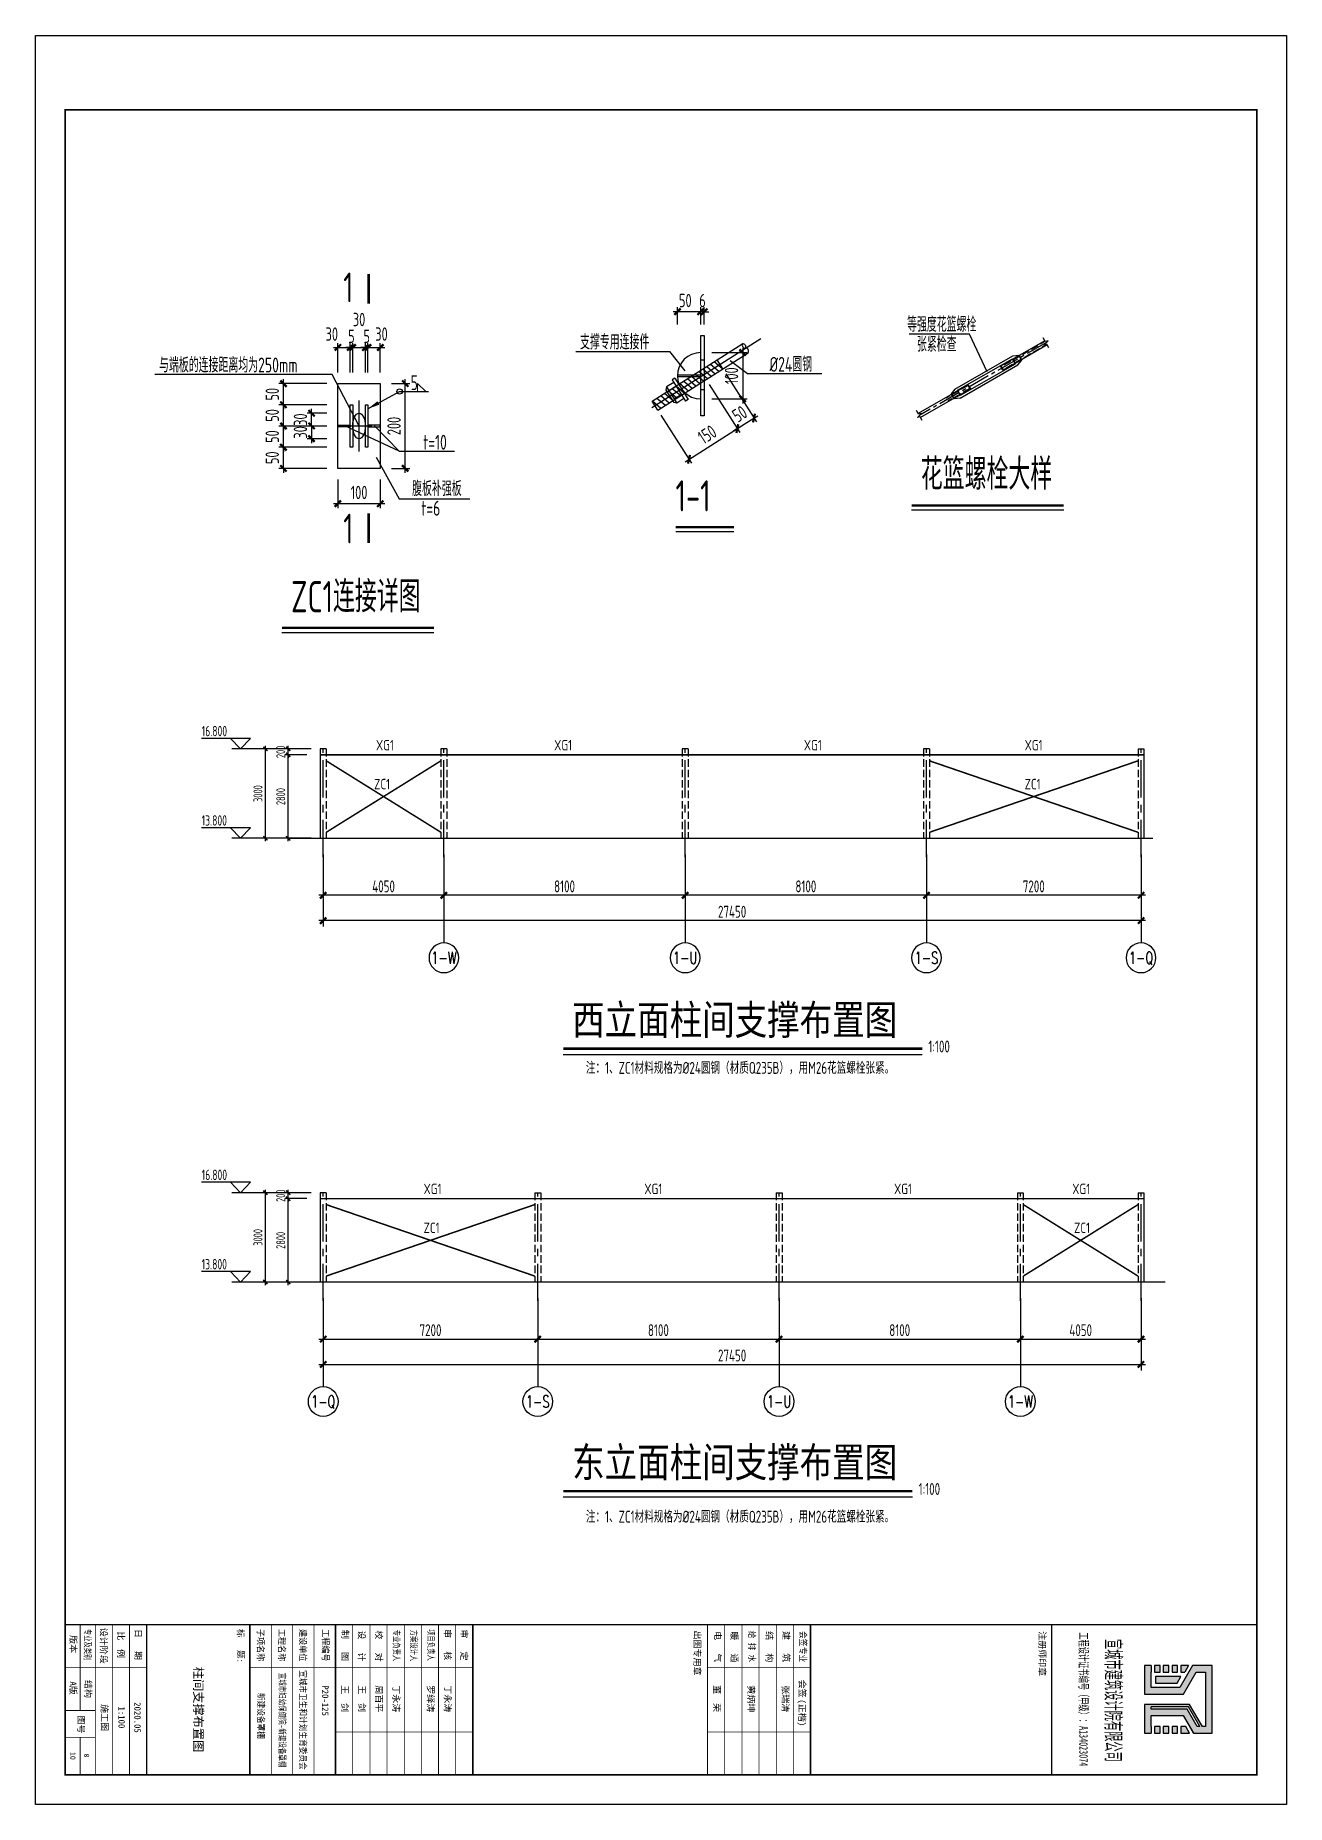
# Model space of a CAD drawing. Extents: x -321761 to 1215725, y 241863 to 438812.
# Drawn here: x 1079725 to 1121725, y 241863 to 301263 of the extents above; entities that cross this region are included whole.
import ezdxf
from ezdxf.enums import TextEntityAlignment as Align

# ---------------------------------------------------------------- set-up
doc = ezdxf.new("R2010")
doc.units = 0
doc.header["$LTSCALE"] = 1000
for name, pattern in [('CENTER', [2, 1.25, -0.25, 0.25, -0.25]), ('CENTER2', [1.125, 0.75, -0.125, 0.125, -0.125]), ('DASH', [0.35, 0.25, -0.1]), ('DASHED', [0.75, 0.5, -0.25]), ('DOTE', [2.42, 2, -0.2, 0.02, -0.2])]:
    doc.linetypes.add(name, pattern=pattern)
doc.layers.get('0').update_dxf_attribs({"linetype": 'CONTINUOUS'})
doc.layers.get('Defpoints').update_dxf_attribs({"linetype": 'CONTINUOUS'})
for name, color, linetype in [('AXIS', 253, 'CENTER'), ('AXIS_NUM', 7, 'CONTINUOUS'), ('BOLT', 3, 'CONTINUOUS'), ('BOLTFILL', 2, 'CONTINUOUS'), ('Boltx', 252, 'DASHED'), ('BORDER', 7, 'CONTINUOUS'), ('BZ_标准图框', 7, 'CONTINUOUS'), ('DIM', 3, 'CONTINUOUS'), ('DIM_SYMB', 3, 'CONTINUOUS'), ('DOTE', 1, 'DOTE'), ('Gwall', 42, 'CONTINUOUS'), ('NUM', 7, 'CONTINUOUS'), ('PUB_DIM', 3, 'CONTINUOUS'), ('PUB_TEXT', 7, 'CONTINUOUS'), ('PZ', 11, 'CONTINUOUS'), ('S', 2, 'CONTINUOUS'), ('TEXT', 7, 'CONTINUOUS'), ('THIN', 7, 'CONTINUOUS'), ('TK(图框线)', 45, 'CONTINUOUS'), ('WALL1', 7, 'DASH'), ('WELD', 7, 'CONTINUOUS'), ('YCX', 90, 'CONTINUOUS'), ('屋面支撑', 1, 'CONTINUOUS'), ('引出线', 3, 'CONTINUOUS'), ('柱子', 3, 'CONTINUOUS'), ('框线', 252, 'CONTINUOUS'), ('系杆', 7, 'CONTINUOUS'), ('黄色', 2, 'CONTINUOUS')]:
    doc.layers.add(name, color=color, linetype=linetype)
doc.styles.add('-宋体', font='')
doc.styles.add('HT', font='simhei.ttf')
doc.styles.add('TESSDREN', font='tssdeng.shx', dxfattribs={"width": 0.7, "height": 300, "bigfont": 'tssdchn.shx'})
doc.styles.add('TSSD_Axis', font='Complex.shx', dxfattribs={"width": 0.7, "bigfont": 'hztxt.shx'})
doc.styles.add('TSSD_Dimension', font='Tssdeng.shx', dxfattribs={"width": 0.7, "bigfont": 'hztxt.shx'})
doc.styles.add('TSSD_Norm', font='Tssdeng.shx', dxfattribs={"bigfont": 'hztxt.shx'})
doc.styles.add('TSSD_Rein', font='Tssdeng.shx', dxfattribs={"width": 0.7, "bigfont": 'hztxt.shx'})
doc.styles.add('宋体', font='宋体', dxfattribs={"height": 3})
doc.styles.get('-宋体').set_extended_font_data('SimSun')
doc.dimstyles.new('TSSD_100_100$0', dxfattribs={"dimtxt": 300, "dimasz": 100, "dimexe": 100, "dimexo": 300, "dimgap": 100, "dimtad": 1, "dimdec": 0, "dimzin": 0, "dimdsep": 46, "dimtxsty": 'TSSD_Dimension', "dimblk": 'ARCHTICK', "dimcen": 0, "dimdle": 100, "dimclrd": 3, "dimclre": 3, "dimclrt": 7, "dimazin": 0, "dimtfac": 1, "dimtdec": 0, "dimtix": 1, "dimtmove": 2, "dimatfit": 3, "dimldrblk": 'ARCHTICK', "dimfxl": 1, "dimtolj": 1, "dimtzin": 0, "dimarcsym": 0})
doc.dimstyles.new('TSSD_20_150', dxfattribs={"dimtxt": 450, "dimasz": 150, "dimexe": 150, "dimexo": 375, "dimgap": 150, "dimtad": 1, "dimdec": 0, "dimlfac": 0.133333, "dimzin": 0, "dimdsep": 46, "dimtxsty": 'TSSD_Dimension', "dimblk": 'ARCHTICK', "dimcen": 0, "dimdle": 150, "dimclrt": 7, "dimadec": 0, "dimazin": 0, "dimtfac": 1, "dimtdec": 0, "dimtix": 1, "dimtmove": 2, "dimatfit": 3, "dimfxl": 1, "dimtolj": 1, "dimtzin": 0, "dimarcsym": 0})
doc.dimstyles.new('TSSD_LEADER_STYLE_400.0', dxfattribs={"dimtxt": 1200, "dimasz": 400, "dimexe": 400, "dimexo": 1000, "dimgap": 0.09, "dimtad": 0, "dimtih": 1, "dimtoh": 1, "dimdec": 4, "dimzin": 0, "dimdsep": 46, "dimtxsty": 'Standard', "dimcen": 0.09, "dimdle": 400, "dimclrt": 7, "dimadec": 0, "dimazin": 0, "dimtfac": 1, "dimtdec": 4, "dimtofl": 0, "dimtmove": 0, "dimatfit": 3, "dimfxl": 1, "dimtolj": 1, "dimtzin": 0, "dimarcsym": 0})

msp = doc.modelspace()

# ---------------------------------------------------------------- texts
at = {"layer": 'PUB_TEXT'}
for s, height, style, width, p in [('西立面柱间支撑布置图', 1000, '宋体', 0.8, (1097742.3, 267712.4)), ('1:100', 400, 'TESSDREN', 0.7, (1109701.7, 267115.5)), ('注：1、ZC1材料规格为%%C24圆钢（材质Q235B），用M26花篮螺栓张紧。', 400, 'TESSDREN', 0.7, (1098202.5, 266397.3)), ('东立面柱间支撑布置图', 1000, '宋体', 0.8, (1097742.3, 252856.1)), ('1:100', 400, 'TESSDREN', 0.7, (1109373.9, 252259.2)), ('注：1、ZC1材料规格为%%C24圆钢（材质Q235B），用M26花篮螺栓张紧。', 400, 'TESSDREN', 0.7, (1098202.5, 251329.6))]:
    msp.add_text(s, height=height, dxfattribs=dict(at, style=style, width=width)).set_placement(p)
at = {"layer": 'TEXT', "linetype": 'ByBlock', "style": 'TSSD_Norm', "width": 0.7}
for s, p in [('花篮螺栓大样', (1109447.2, 285690.4, 181.9)), ('1-1', (1101213.3, 284963.4, 181.9)), ('ZC1连接详图', (1088307.2, 281577.9))]:
    msp.add_text(s, height=1050, dxfattribs=at).set_placement(p, align=Align.BOTTOM_LEFT)
at = {"layer": 'THIN', "style": 'TESSDREN', "width": 0.7}
for s, height, p in [('1', 1000, (1090228.6, 292802.9, 181.9)), ('等强度花篮螺栓', 500, (1110148.3, 291560.9, 181.9)), ('张紧检查', 500, (1109980.5, 290894, 181.9)), ('1', 1000, (1090228.6, 284704.3, 181.9))]:
    msp.add_text(s, height=height, dxfattribs=at).set_placement(p, align=Align.MIDDLE_CENTER)
for s, p in [('支撑专用连接件', (1099171.4, 290994.2, 181.9)), ('与端板的连接距离均为250mm', (1086202.4, 290223.5, 60.6)), ('t=10', (1093140.7, 287602.5, 181.9)), ('腹板补强板', (1093201.3, 286072.3, 181.9)), ('t=6', (1092998, 285387.5, 181.9))]:
    msp.add_text(s, height=500, dxfattribs=at).set_placement(p, align=Align.MIDDLE)
msp.add_text('%%C24圆钢', height=500, dxfattribs=at).set_placement((1105800.9, 289967.9, 181.9), align=Align.RIGHT)
msp.add_text('5', height=500, dxfattribs=at).set_placement((1092320.2, 289351.9, 181.9))
at = {"layer": 'TK(图框线)', "style": 'HT'}
for s, height, p in [('结构', 216, (1081389.9, 246046.2)), ('柱间支撑布置图', 300, (1085047.5, 246487.5))]:
    msp.add_text(s, height=height, rotation=270, dxfattribs=at).set_placement(p)
at = {"layer": 'TK(图框线)', "style": '-宋体'}
msp.add_text('8', height=172.8, rotation=270, dxfattribs=at).set_placement((1081360.6, 243510.9), align=Align.CENTER)
at = {"layer": '屋面支撑', "color": 0, "style": 'TESSDREN', "width": 0.7}
for s, p in [('16.800', (1085308.2, 277730.8, 708.9)), ('13.800', (1085308.2, 274730.8, 708.9)), ('16.800', (1085308.2, 262831.3, 708.9)), ('13.800', (1085308.2, 259831.3, 708.9))]:
    msp.add_text(s, height=350, dxfattribs=at).set_placement(p)
at = {"layer": '系杆', "color": 3, "style": 'TSSD_Rein', "width": 0.8}
for p in [(1091157.8, 277257.7), (1097139.4, 277257.7), (1105521.7, 277257.7), (1112931.7, 277257.7), (1092755.7, 262358.2), (1100165.7, 262358.2), (1108547.9, 262358.2), (1114529.6, 262358.2)]:
    msp.add_text('XG1', height=350, dxfattribs=at).set_placement(p)
at = {"layer": '系杆', "color": 6, "style": 'TSSD_Rein', "width": 0.8}
for p in [(1091096.4, 275952.1), (1112931.7, 275952.1), (1092755.7, 261052.6), (1114590.9, 261052.6)]:
    msp.add_text('ZC1', height=350, dxfattribs=at).set_placement(p)

# ---------------------------------------------------------------- blocks, each defined once
blk = doc.blocks.new('_ArchTick')
at = {"color": 0, "linetype": 'ByBlock', "const_width": 0.5}
blk.add_lwpolyline([(-0.71, -0.71), (0.71, 0.71)], dxfattribs=at)
blk = doc.blocks.new('*D376')
at = {"layer": 'Defpoints', "color": 0}
for p in [(1102143, 289862), (1100521, 288832), (1103287, 288060)]:
    blk.add_point(p, dxfattribs=at)
at = {"layer": 'DIM', "color": 0, "lineweight": -2}
for p, q in [((1102344, 289545), (1103367, 287933)), ((1100722, 288516), (1101745, 286904)), ((1101538, 286950), (1103414, 288140))]:
    blk.add_line(p, q, dxfattribs=at)
at = {"layer": 'DIM', "color": 0, "lineweight": -2, "xscale": 150, "yscale": 150, "zscale": 150}
for p, rotation in [((1103287, 288060), 32.39712451300372), ((1101665, 287030), 212.3971245130037)]:
    blk.add_blockref('_ArchTick', p, dxfattribs=dict(at, rotation=rotation))
at = {"layer": 'DIM', "color": 7, "insert": (1102275, 287862), "char_height": 450, "attachment_point": 5, "rotation": 32.39712, "style": 'TSSD_Dimension'}
blk.add_mtext('\\A1;150', dxfattribs=at)
blk = doc.blocks.new('*D377')
at = {"layer": 'Defpoints', "color": 0}
for p in [(1101279, 291986), (1101279, 291182), (1102057, 291182)]:
    blk.add_point(p, dxfattribs=at)
at = {"layer": 'DIM', "color": 0, "lineweight": -2}
for p, q in [((1102207, 291986), (1101129, 291986)), ((1101279, 291557), (1101279, 292136)), ((1102057, 291557), (1102057, 292136))]:
    blk.add_line(p, q, dxfattribs=at)
at = {"layer": 'DIM', "color": 0, "lineweight": -2, "xscale": 150, "yscale": 150, "zscale": 150, "rotation": 180}
blk.add_blockref('_ArchTick', (1101279, 291986), dxfattribs=at)
at = {"layer": 'DIM', "color": 0, "lineweight": -2, "xscale": 150, "yscale": 150, "zscale": 150}
blk.add_blockref('_ArchTick', (1102057, 291986), dxfattribs=at)
at = {"layer": 'DIM', "color": 7, "insert": (1101541, 292361), "char_height": 450, "attachment_point": 5, "style": 'TSSD_Dimension'}
blk.add_mtext('\\A1;50', dxfattribs=at)
blk = doc.blocks.new('*D378')
at = {"layer": 'Defpoints', "color": 0}
for p in [(1102057, 290615), (1102057, 289058), (1103467, 289058)]:
    blk.add_point(p, dxfattribs=at)
at = {"layer": 'DIM', "color": 0, "lineweight": -2}
for p, q in [((1102432, 290615), (1103617, 290615)), ((1103467, 290765), (1103467, 288908)), ((1102432, 289058), (1103617, 289058))]:
    blk.add_line(p, q, dxfattribs=at)
at = {"layer": 'DIM', "color": 0, "lineweight": -2, "xscale": 150, "yscale": 150, "zscale": 150}
for p, rotation in [((1103467, 290615), 90), ((1103467, 289058), 270)]:
    blk.add_blockref('_ArchTick', p, dxfattribs=dict(at, rotation=rotation))
at = {"layer": 'DIM', "color": 7, "insert": (1103092, 289837), "char_height": 450, "attachment_point": 5, "rotation": 90, "style": 'TSSD_Dimension'}
blk.add_mtext('\\A1;100', dxfattribs=at)
blk = doc.blocks.new('*D379')
at = {"layer": 'Defpoints', "color": 0}
for p in [(1102057, 291986), (1102057, 291182), (1102180, 291182)]:
    blk.add_point(p, dxfattribs=at)
at = {"layer": 'DIM', "color": 0, "lineweight": -2}
for p, q in [((1102057, 291986), (1101907, 291986)), ((1102057, 291557), (1102057, 292136)), ((1102180, 291986), (1102057, 291986)), ((1102180, 291557), (1102180, 292136)), ((1102180, 291986), (1102330, 291986))]:
    blk.add_line(p, q, dxfattribs=at)
at = {"layer": 'DIM', "color": 0, "lineweight": -2, "xscale": 150, "yscale": 150, "zscale": 150}
blk.add_blockref('_ArchTick', (1102057, 291986), dxfattribs=at)
at = {"layer": 'DIM', "color": 0, "lineweight": -2, "xscale": 150, "yscale": 150, "zscale": 150, "rotation": 180}
blk.add_blockref('_ArchTick', (1102180, 291986), dxfattribs=at)
at = {"layer": 'DIM', "color": 7, "insert": (1102118, 292361), "char_height": 450, "attachment_point": 5, "style": 'TSSD_Dimension'}
blk.add_mtext('\\A1;6', dxfattribs=at)
blk = doc.blocks.new('*D380')
at = {"layer": 'Defpoints', "color": 0}
for p in [(1102703, 290217), (1102143, 289862), (1103847, 288415)]:
    blk.add_point(p, dxfattribs=at)
at = {"layer": 'DIM', "color": 0, "lineweight": -2}
for p, q in [((1102904, 289900), (1103927, 288288)), ((1102344, 289545), (1103367, 287933)), ((1103287, 288060), (1103847, 288415)), ((1103847, 288415), (1103973, 288495)), ((1103287, 288060), (1103160, 287979))]:
    blk.add_line(p, q, dxfattribs=at)
at = {"layer": 'DIM', "color": 0, "lineweight": -2, "xscale": 150, "yscale": 150, "zscale": 150}
for p, rotation in [((1103287, 288060), 32.39712451294269), ((1103847, 288415), 212.3971245129426)]:
    blk.add_blockref('_ArchTick', p, dxfattribs=dict(at, rotation=rotation))
at = {"layer": 'DIM', "color": 7, "insert": (1103366, 288554), "char_height": 450, "attachment_point": 5, "rotation": 32.39712, "style": 'TSSD_Dimension'}
blk.add_mtext('\\A1;50', dxfattribs=at)
blk = doc.blocks.new('*D381')
at = {"layer": 'Defpoints', "color": 0}
for p in [(1088052, 288148), (1089879, 288148), (1089879, 287436)]:
    blk.add_point(p, dxfattribs=at)
at = {"layer": 'DIM', "color": 0, "lineweight": -2}
for p, q in [((1089504, 288148), (1087902, 288148)), ((1088052, 288148), (1088052, 288298)), ((1088052, 287436), (1088052, 288148)), ((1089504, 287436), (1087902, 287436)), ((1088052, 287436), (1088052, 287286))]:
    blk.add_line(p, q, dxfattribs=at)
at = {"layer": 'DIM', "color": 0, "lineweight": -2, "xscale": 150, "yscale": 150, "zscale": 150}
for p, rotation in [((1088052, 288148), 270), ((1088052, 287436), 90)]:
    blk.add_blockref('_ArchTick', p, dxfattribs=dict(at, rotation=rotation))
at = {"layer": 'DIM', "color": 7, "insert": (1087677, 287792), "char_height": 450, "attachment_point": 5, "rotation": 90, "style": 'TSSD_Dimension'}
blk.add_mtext('\\A1;50', dxfattribs=at)
blk = doc.blocks.new('*D382')
at = {"layer": 'Defpoints', "color": 0}
for p in [(1088052, 288859), (1089879, 288859), (1089879, 288148)]:
    blk.add_point(p, dxfattribs=at)
at = {"layer": 'DIM', "color": 0, "lineweight": -2}
for p, q in [((1089504, 288859), (1087902, 288859)), ((1088052, 288859), (1088052, 289009)), ((1088052, 288148), (1088052, 288859)), ((1089504, 288148), (1087902, 288148)), ((1088052, 288148), (1088052, 287998))]:
    blk.add_line(p, q, dxfattribs=at)
at = {"layer": 'DIM', "color": 0, "lineweight": -2, "xscale": 150, "yscale": 150, "zscale": 150}
for p, rotation in [((1088052, 288859), 270), ((1088052, 288148), 90)]:
    blk.add_blockref('_ArchTick', p, dxfattribs=dict(at, rotation=rotation))
at = {"layer": 'DIM', "color": 7, "insert": (1087677, 288503), "char_height": 450, "attachment_point": 5, "rotation": 90, "style": 'TSSD_Dimension'}
blk.add_mtext('\\A1;50', dxfattribs=at)
blk = doc.blocks.new('*D383')
at = {"layer": 'Defpoints', "color": 0}
for p in [(1088052, 289571), (1089879, 289571), (1089879, 288859)]:
    blk.add_point(p, dxfattribs=at)
at = {"layer": 'DIM', "color": 0, "lineweight": -2}
for p, q in [((1089504, 289571), (1087902, 289571)), ((1088052, 289571), (1088052, 289721)), ((1088052, 288859), (1088052, 289571)), ((1089504, 288859), (1087902, 288859)), ((1088052, 288859), (1088052, 288709))]:
    blk.add_line(p, q, dxfattribs=at)
at = {"layer": 'DIM', "color": 0, "lineweight": -2, "xscale": 150, "yscale": 150, "zscale": 150}
for p, rotation in [((1088052, 289571), 270), ((1088052, 288859), 90)]:
    blk.add_blockref('_ArchTick', p, dxfattribs=dict(at, rotation=rotation))
at = {"layer": 'DIM', "color": 7, "insert": (1087677, 289215), "char_height": 450, "attachment_point": 5, "rotation": 90, "style": 'TSSD_Dimension'}
blk.add_mtext('\\A1;50', dxfattribs=at)
blk = doc.blocks.new('*D384')
at = {"layer": 'Defpoints', "color": 0}
for p in [(1089879, 288148), (1088997, 287721), (1089879, 287721)]:
    blk.add_point(p, dxfattribs=at)
at = {"layer": 'DIM', "color": 0, "lineweight": -2}
for p, q in [((1089504, 288148), (1088847, 288148)), ((1088997, 288148), (1088997, 288298)), ((1088997, 288148), (1088997, 287721)), ((1089504, 287721), (1088847, 287721)), ((1088997, 287721), (1088997, 287571))]:
    blk.add_line(p, q, dxfattribs=at)
at = {"layer": 'DIM', "color": 0, "lineweight": -2, "xscale": 150, "yscale": 150, "zscale": 150}
for p, rotation in [((1088997, 288148), 270), ((1088997, 287721), 90)]:
    blk.add_blockref('_ArchTick', p, dxfattribs=dict(at, rotation=rotation))
at = {"layer": 'DIM', "color": 7, "insert": (1088622, 287934), "char_height": 450, "attachment_point": 5, "rotation": 90, "style": 'TSSD_Dimension'}
blk.add_mtext('\\A1;30', dxfattribs=at)
blk = doc.blocks.new('*D385')
at = {"layer": 'Defpoints', "color": 0}
for p in [(1088997, 288575), (1089879, 288575), (1089879, 288148)]:
    blk.add_point(p, dxfattribs=at)
at = {"layer": 'DIM', "color": 0, "lineweight": -2}
for p, q in [((1088997, 288575), (1088997, 288725)), ((1089504, 288575), (1088847, 288575)), ((1089504, 288148), (1088847, 288148)), ((1088997, 288148), (1088997, 288575)), ((1088997, 288148), (1088997, 287998))]:
    blk.add_line(p, q, dxfattribs=at)
at = {"layer": 'DIM', "color": 0, "lineweight": -2, "xscale": 150, "yscale": 150, "zscale": 150}
for p, rotation in [((1088997, 288575), 270), ((1088997, 288148), 90)]:
    blk.add_blockref('_ArchTick', p, dxfattribs=dict(at, rotation=rotation))
at = {"layer": 'DIM', "color": 7, "insert": (1088622, 288361), "char_height": 450, "attachment_point": 5, "rotation": 90, "style": 'TSSD_Dimension'}
blk.add_mtext('\\A1;30', dxfattribs=at)
blk = doc.blocks.new('*D386')
at = {"layer": 'Defpoints', "color": 0}
for p in [(1088052, 287436), (1089879, 287436), (1089879, 286725)]:
    blk.add_point(p, dxfattribs=at)
at = {"layer": 'DIM', "color": 0, "lineweight": -2}
for p, q in [((1088052, 287436), (1088052, 287586)), ((1089504, 287436), (1087902, 287436)), ((1088052, 286725), (1088052, 287436)), ((1089504, 286725), (1087902, 286725)), ((1088052, 286725), (1088052, 286575))]:
    blk.add_line(p, q, dxfattribs=at)
at = {"layer": 'DIM', "color": 0, "lineweight": -2, "xscale": 150, "yscale": 150, "zscale": 150}
for p, rotation in [((1088052, 287436), 270), ((1088052, 286725), 90)]:
    blk.add_blockref('_ArchTick', p, dxfattribs=dict(at, rotation=rotation))
at = {"layer": 'DIM', "color": 7, "insert": (1087677, 287081), "char_height": 450, "attachment_point": 5, "rotation": 90, "style": 'TSSD_Dimension'}
blk.add_mtext('\\A1;50', dxfattribs=at)
blk = doc.blocks.new('*D387')
at = {"layer": 'Defpoints', "color": 0}
for p in [(1091302, 289571), (1092139, 289571), (1091302, 286725)]:
    blk.add_point(p, dxfattribs=at)
at = {"layer": 'DIM', "color": 0, "lineweight": -2}
for p, q in [((1091677, 289571), (1092289, 289571)), ((1092139, 286575), (1092139, 289721)), ((1091677, 286725), (1092289, 286725))]:
    blk.add_line(p, q, dxfattribs=at)
at = {"layer": 'DIM', "color": 0, "lineweight": -2, "xscale": 150, "yscale": 150, "zscale": 150}
for p, rotation in [((1092139, 289571), 90), ((1092139, 286725), 270)]:
    blk.add_blockref('_ArchTick', p, dxfattribs=dict(at, rotation=rotation))
at = {"layer": 'DIM', "color": 7, "insert": (1091764, 288148), "char_height": 450, "attachment_point": 5, "rotation": 90, "style": 'TSSD_Dimension'}
blk.add_mtext('\\A1;200', dxfattribs=at)
blk = doc.blocks.new('*D388')
at = {"layer": 'Defpoints', "color": 0}
for p in [(1089879, 286725), (1091302, 286725), (1091302, 285541)]:
    blk.add_point(p, dxfattribs=at)
at = {"layer": 'DIM', "color": 0, "lineweight": -2}
for p, q in [((1089879, 286350), (1089879, 285391)), ((1091302, 286350), (1091302, 285391)), ((1089729, 285541), (1091452, 285541))]:
    blk.add_line(p, q, dxfattribs=at)
at = {"layer": 'DIM', "color": 0, "lineweight": -2, "xscale": 150, "yscale": 150, "zscale": 150, "rotation": 180}
blk.add_blockref('_ArchTick', (1089879, 285541), dxfattribs=at)
at = {"layer": 'DIM', "color": 0, "lineweight": -2, "xscale": 150, "yscale": 150, "zscale": 150}
blk.add_blockref('_ArchTick', (1091302, 285541), dxfattribs=at)
at = {"layer": 'DIM', "color": 7, "insert": (1090590, 285916), "char_height": 450, "attachment_point": 5, "style": 'TSSD_Dimension'}
blk.add_mtext('\\A1;100', dxfattribs=at)
blk = doc.blocks.new('*D389')
at = {"layer": 'Defpoints', "color": 0}
for p in [(1090292, 290784), (1089879, 289571), (1090292, 289571)]:
    blk.add_point(p, dxfattribs=at)
at = {"layer": 'DIM', "color": 0, "lineweight": -2}
for p, q in [((1089729, 290784), (1090442, 290784)), ((1089879, 289946), (1089879, 290934)), ((1090292, 289946), (1090292, 290934))]:
    blk.add_line(p, q, dxfattribs=at)
at = {"layer": 'DIM', "color": 0, "lineweight": -2, "xscale": 150, "yscale": 150, "zscale": 150, "rotation": 180}
blk.add_blockref('_ArchTick', (1089879, 290784), dxfattribs=at)
at = {"layer": 'DIM', "color": 0, "lineweight": -2, "xscale": 150, "yscale": 150, "zscale": 150}
blk.add_blockref('_ArchTick', (1090292, 290784), dxfattribs=at)
at = {"layer": 'DIM', "color": 7, "insert": (1089675, 291234), "char_height": 450, "attachment_point": 5, "style": 'TSSD_Dimension'}
blk.add_mtext('\\A1;30', dxfattribs=at)
blk = doc.blocks.new('*D390')
at = {"layer": 'Defpoints', "color": 0}
for p in [(1090377, 290784), (1090292, 289571), (1090377, 289571)]:
    blk.add_point(p, dxfattribs=at)
at = {"layer": 'DIM', "color": 0, "lineweight": -2}
for p, q in [((1090292, 290784), (1090142, 290784)), ((1090292, 289946), (1090292, 290934)), ((1090292, 290784), (1090377, 290784)), ((1090377, 289946), (1090377, 290934)), ((1090377, 290784), (1090527, 290784))]:
    blk.add_line(p, q, dxfattribs=at)
at = {"layer": 'DIM', "color": 0, "lineweight": -2, "xscale": 150, "yscale": 150, "zscale": 150}
blk.add_blockref('_ArchTick', (1090292, 290784), dxfattribs=at)
at = {"layer": 'DIM', "color": 0, "lineweight": -2, "xscale": 150, "yscale": 150, "zscale": 150, "rotation": 180}
blk.add_blockref('_ArchTick', (1090377, 290784), dxfattribs=at)
at = {"layer": 'DIM', "color": 7, "insert": (1090334, 291159), "char_height": 450, "attachment_point": 5, "style": 'TSSD_Dimension'}
blk.add_mtext('\\A1;5', dxfattribs=at)
blk = doc.blocks.new('*D391')
at = {"layer": 'Defpoints', "color": 0}
for p in [(1090804, 290784), (1090377, 289571), (1090804, 289571)]:
    blk.add_point(p, dxfattribs=at)
at = {"layer": 'DIM', "color": 0, "lineweight": -2}
for p, q in [((1090227, 290784), (1090954, 290784)), ((1090377, 289946), (1090377, 290934)), ((1090804, 289946), (1090804, 290934))]:
    blk.add_line(p, q, dxfattribs=at)
at = {"layer": 'DIM', "color": 0, "lineweight": -2, "xscale": 150, "yscale": 150, "zscale": 150, "rotation": 180}
blk.add_blockref('_ArchTick', (1090377, 290784), dxfattribs=at)
at = {"layer": 'DIM', "color": 0, "lineweight": -2, "xscale": 150, "yscale": 150, "zscale": 150}
blk.add_blockref('_ArchTick', (1090804, 290784), dxfattribs=at)
at = {"layer": 'DIM', "color": 7, "insert": (1090590, 291723), "char_height": 450, "attachment_point": 5, "style": 'TSSD_Dimension'}
blk.add_mtext('\\A1;30', dxfattribs=at)
blk = doc.blocks.new('*D392')
at = {"layer": 'Defpoints', "color": 0}
for p in [(1090889, 290784), (1090804, 289571), (1090889, 289571)]:
    blk.add_point(p, dxfattribs=at)
at = {"layer": 'DIM', "color": 0, "lineweight": -2}
for p, q in [((1090804, 290784), (1090654, 290784)), ((1090804, 289946), (1090804, 290934)), ((1090804, 290784), (1090889, 290784)), ((1090889, 289946), (1090889, 290934)), ((1090889, 290784), (1091039, 290784))]:
    blk.add_line(p, q, dxfattribs=at)
at = {"layer": 'DIM', "color": 0, "lineweight": -2, "xscale": 150, "yscale": 150, "zscale": 150}
blk.add_blockref('_ArchTick', (1090804, 290784), dxfattribs=at)
at = {"layer": 'DIM', "color": 0, "lineweight": -2, "xscale": 150, "yscale": 150, "zscale": 150, "rotation": 180}
blk.add_blockref('_ArchTick', (1090889, 290784), dxfattribs=at)
at = {"layer": 'DIM', "color": 7, "insert": (1090847, 291159), "char_height": 450, "attachment_point": 5, "style": 'TSSD_Dimension'}
blk.add_mtext('\\A1;5', dxfattribs=at)
blk = doc.blocks.new('*D393')
at = {"layer": 'Defpoints', "color": 0}
for p in [(1091302, 290784), (1090889, 289571), (1091302, 289571)]:
    blk.add_point(p, dxfattribs=at)
at = {"layer": 'DIM', "color": 0, "lineweight": -2}
for p, q in [((1090739, 290784), (1091452, 290784)), ((1090889, 289946), (1090889, 290934)), ((1091302, 289946), (1091302, 290934))]:
    blk.add_line(p, q, dxfattribs=at)
at = {"layer": 'DIM', "color": 0, "lineweight": -2, "xscale": 150, "yscale": 150, "zscale": 150, "rotation": 180}
blk.add_blockref('_ArchTick', (1090889, 290784), dxfattribs=at)
at = {"layer": 'DIM', "color": 0, "lineweight": -2, "xscale": 150, "yscale": 150, "zscale": 150}
blk.add_blockref('_ArchTick', (1091302, 290784), dxfattribs=at)
at = {"layer": 'DIM', "color": 7, "insert": (1091343, 291234), "char_height": 450, "attachment_point": 5, "style": 'TSSD_Dimension'}
blk.add_mtext('\\A1;30', dxfattribs=at)
blk = doc.blocks.new('_WELD003')
at = {"color": 0, "linetype": 'ByBlock'}
blk.add_circle((0, 0), 0.5, dxfattribs=at)
blk = doc.blocks.new('_WELD004')
at = {"color": 0, "linetype": 'ByBlock', "lineweight": 15}
for p, q in [((0, 1), (1, 0)), ((0, 0), (0, 1))]:
    blk.add_line(p, q, dxfattribs=at)
blk = doc.blocks.new('23wca1')
h = blk.add_hatch(color=1)
h.paths.add_polyline_path([(1517, 32430), (-752, 32430), (-752, 31764), (-15, 31338), (-15, 30383), (-531, 30383), (-752, 30383), (-752, 30162), (206, 30162), (206, 31466), (-531, 31891), (-531, 32209), (1295, 32209), (1295, 32099), (558, 31673), (558, 30162), (1517, 30162), (1517, 30383), (1295, 30383), (927, 30383), (927, 31460), (1517, 31801)])
h.paths.add_polyline_path([(1295, 31928), (706, 31588), (706, 30383), (632, 30383), (632, 31630), (1295, 32013)], flags=16)
h = blk.add_hatch(color=1)
h.paths.add_polyline_path([(1517, 31673), (1295, 31545), (1295, 31378), (1517, 31378)])
h.paths.add_polyline_path([(1295, 31267), (1295, 31083), (1517, 31083), (1517, 31267)])
h.paths.add_polyline_path([(1295, 30973), (1295, 30788), (1517, 30788), (1517, 30973)])
h.paths.add_polyline_path([(1517, 30493), (1517, 30678), (1295, 30678), (1295, 30493)])
h.paths.add_polyline_path([(-162, 31253), (-384, 31381), (-384, 30530), (-162, 30530)])
h.paths.add_polyline_path([(-752, 31636), (-752, 31378), (-531, 31378), (-531, 31508)])
h.paths.add_polyline_path([(-752, 31267), (-752, 31083), (-531, 31083), (-531, 31267)])
h.paths.add_polyline_path([(-531, 30788), (-531, 30973), (-752, 30973), (-752, 30788)])
h.paths.add_polyline_path([(-531, 30678), (-752, 30678), (-752, 30493), (-531, 30493)])
for points in [[(927, 30383), (927, 31460), (1517, 31801), (1517, 32430), (-752, 32430), (-752, 31764), (-15, 31338), (-15, 30383), (-531, 30383)], [(-752, 30383), (-752, 30162), (206, 30162), (206, 31466), (-531, 31891), (-531, 32209), (1295, 32209), (1295, 32099), (558, 31673), (558, 30162), (1517, 30162), (1517, 30383)], [(-752, 31636), (-752, 31378), (-531, 31378), (-531, 31508)], [(-752, 31636), (-531, 31508)], [(1295, 32013), (632, 31630), (632, 30383)], [(1295, 31928), (706, 31588), (706, 30383)], [(1517, 31801), (1106, 31564)], [(1295, 32013), (1295, 31928)], [(1295, 31545), (1295, 31378), (1517, 31378), (1517, 31673)], [(1517, 31673), (1295, 31545)], [(-752, 30383), (-531, 30383)], [(706, 30383), (632, 30383)], [(1295, 30383), (927, 30383)], [(1295, 30383), (1517, 30383)]]:
    blk.add_lwpolyline(points)
for points in [[(-752, 31267), (-752, 31083), (-531, 31083), (-531, 31267)], [(-752, 30973), (-752, 30788), (-531, 30788), (-531, 30973)], [(-162, 31253), (-384, 31381), (-384, 30530), (-162, 30530)], [(1295, 31267), (1295, 31083), (1517, 31083), (1517, 31267)], [(1295, 30973), (1295, 30788), (1517, 30788), (1517, 30973)], [(-752, 30678), (-752, 30493), (-531, 30493), (-531, 30678)], [(1295, 30678), (1295, 30493), (1517, 30493), (1517, 30678)]]:
    blk.add_lwpolyline(points, close=True)
at = {"layer": 'BZ_标准图框'}
for points, const_width in [([(-2126, -6072), (-2126, 33928)], 50.4), ([(-2126, 27044), (2914, 27044)], 50.4), ([(-2126, 18948), (2914, 18948)], 50.4), ([(-686, 18948), (-686, 15492)], 25.2), ([(1474, 18948), (1474, 15492)], 25.2), ([(2914, 18372), (-2126, 18372)], 25.2), ([(2914, 17796), (-2126, 17796)], 25.2), ([(2914, 17220), (-2126, 17220)], 25.2), ([(2914, 16644), (-2126, 16644)], 25.2), ([(2914, 16068), (-2126, 16068)], 25.2), ([(2914, 15492), (-2126, 15492)], 36), ([(-2126, 7612), (2914, 7612)], 50.4), ([(-686, 124), (-686, 7612)], 25.2), ([(1474, 3003), (1474, 7612)], 25.2), ([(-2126, 7036), (2914, 7036)], 25.2), ([(-2126, 6460), (2914, 6460)], 25.2), ([(-2126, 5884), (2914, 5884)], 25.2), ([(-2126, 5308), (2914, 5308)], 25.2), ([(-2126, 4732), (2914, 4732)], 25.2), ([(-2126, 4156), (2914, 4156)], 25.2), ([(-2126, 3580), (2914, 3580)], 25.2), ([(-2126, 3580), (2914, 3580)], 25.2), ([(-2126, 3004), (2914, 3004)], 50.4), ([(-2126, 2284), (2914, 2284)], 25.2), ([(-2126, 1564), (2914, 1564)], 25.2), ([(-2126, 844), (2914, 844)], 25.2), ([(-2126, 124), (2914, 124)], 50.4), ([(-2126, -3336), (2914, -3336)], 50.4), ([(-686, -5064), (-686, -3336)], 25.2), ([(-2126, -3912), (2914, -3912)], 25.2), ([(-2126, -4488), (2914, -4488)], 25.2), ([(-2126, -5064), (2914, -5064)], 25.2), ([(-2126, -5064), (2914, -5064)], 25.2), ([(-686, -6072), (-686, -5064)], 25.2), ([(754, -6072), (754, -5064)], 25.2), ([(1654, -6072), (1654, -5064)], 25.2), ([(-2126, -5568), (754, -5568)], 25.2), ([(1654, -5568), (2914, -5568)], 25.2)]:
    blk.add_lwpolyline(points, dxfattribs=dict(at, const_width=const_width))
at = {"layer": 'BZ_标准图框', "style": 'HT', "width": 0.5}
blk.add_text('宣城市建筑设计院有限公司', height=504, dxfattribs=at).set_placement((416, 28867), align=Align.CENTER)
at = {"layer": 'BZ_标准图框', "style": 'HT'}
for s, height, width, p in [('工程设计证书编号（甲级）：A134023074', 288, 0.6, (-1869, 27969)), ('会签', 216, 0.85, (-1914, 18591)), ('专业', 216, 0.85, (-1380, 18585)), ('给 排 水', 216, 0.85, (-1918, 16870)), ('项目负责人', 216, 0.7, (-1975, 6100)), ('方案设计人', 216, 0.7, (-1956, 5522)), ('专业负责人', 216, 0.7, (-1957, 4941)), ('工程编号', 216, 0.9, (-1976, 2561)), ('建设单位', 216, 0.9, (-1981, 1802)), ('工程名称', 216, 0.9, (-1986, 1092)), ('子项名称', 216, 0.9, (-1986, 379)), ('标   题:', 216, 0.95, (-1981, -291)), ('专业及类别', 216, 0.7, (-1987, -5426))]:
    blk.add_text(s, height=height, dxfattribs=dict(at, width=width)).set_placement(p)
for s, p in [('注册师印章', (-1907, 26620)), ('会签', (-281, 18563)), ('(正楷)', (382, 18556)), ('建   筑', (-1914, 18024)), ('结   构', (-1911, 17458)), ('暖   通', (-1905, 16282)), ('电   气', (-1912, 15724)), ('出图专用章', (-1931, 15037)), ('审   定', (-1967, 7210)), ('审   核', (-1976, 6659)), ('校   对', (-1934, 4349)), ('设   计', (-1938, 3771)), ('制   图', (-1954, 3218)), ('日   期', (-1984, -3728)), ('比  例', (-1903, -4311)), ('设计阶段', (-2024, -4889)), ('版本 ', (-1778, -5911)), ('图号', (920, -5644))]:
    blk.add_text(s, height=216, dxfattribs=at).set_placement(p)
at = {"layer": 'TK(图框线)', "style": 'HT'}
for s, p in [('张瑞清', (-92, 17997)), ('黄炳坤', (-92, 16845)), ('董  荣', (-92, 15693)), ('丁永涛', (-92, 6661)), ('罗绎涛', (-92, 6085)), ('丁永涛', (-92, 4933)), ('周百平', (-92, 4357)), ('王  剑', (-92, 3781)), ('王  剑', (-92, 3205)), ('P20-125', (-92, 2553)), ('2020.05', (475, -3751)), ('1:100', (619, -4283)), ('施工图', (541, -4857)), ('A版', (-222, -5912))]:
    blk.add_text(s, height=216, dxfattribs=at).set_placement(p)
for s, width, p in [('宣城市卫生和计划生育委员会', 0.85, (-599, 1803)), ('宣城市妇幼保健院-新建设备罩棚', 0.72, (-512, 1110)), ('新建设备罩棚', 0.85, (165, 390))]:
    blk.add_text(s, height=216, dxfattribs=dict(at, width=width)).set_placement(p)
at = {"layer": 'TK(图框线)', "style": '-宋体'}
blk.add_text('10', height=180, dxfattribs=at).set_placement((2278, -5902), align=Align.CENTER)
blk = doc.blocks.new('ts_axno')
at = {"color": 0, "linetype": 'ByBlock', "lineweight": -2}
blk.add_circle((0, 0), 0.5, dxfattribs=at)
at = {"color": 0, "linetype": 'ByBlock', "lineweight": -2, "style": 'TSSD_Axis', "width": 0.7}
blk.add_attdef('A', text='', height=0.6, dxfattribs=at).set_placement((0, 0), align=Align.MIDDLE_CENTER)
blk = doc.blocks.new('*D632')
at = {"layer": 'Defpoints', "color": 0}
for p in [(1089388, 259263), (1096588, 259263), (1096588, 257491)]:
    blk.add_point(p, dxfattribs=at)
at = {"layer": 'DIM', "color": 3, "lineweight": -2}
for p, q in [((1089388, 258863), (1089388, 257291)), ((1096588, 258863), (1096588, 257291)), ((1089238, 257491), (1096738, 257491))]:
    blk.add_line(p, q, dxfattribs=at)
at = {"layer": 'DIM', "color": 3, "lineweight": -2, "xscale": 150, "yscale": 150, "zscale": 150, "rotation": 180}
blk.add_blockref('_ArchTick', (1089388, 257491), dxfattribs=at)
at = {"layer": 'DIM', "color": 3, "lineweight": -2, "xscale": 150, "yscale": 150, "zscale": 150}
blk.add_blockref('_ArchTick', (1096588, 257491), dxfattribs=at)
at = {"layer": 'DIM', "color": 7, "insert": (1092988, 257791), "char_height": 400, "attachment_point": 5, "style": 'TSSD_Dimension'}
blk.add_mtext('\\A1;7200', dxfattribs=at)
blk = doc.blocks.new('*D633')
at = {"layer": 'Defpoints', "color": 0}
for p in [(1096588, 259263), (1104688, 259263), (1104688, 257491)]:
    blk.add_point(p, dxfattribs=at)
at = {"layer": 'DIM', "color": 3, "lineweight": -2}
for p, q in [((1096588, 258863), (1096588, 257291)), ((1104688, 258863), (1104688, 257291)), ((1096438, 257491), (1104838, 257491))]:
    blk.add_line(p, q, dxfattribs=at)
at = {"layer": 'DIM', "color": 3, "lineweight": -2, "xscale": 150, "yscale": 150, "zscale": 150, "rotation": 180}
blk.add_blockref('_ArchTick', (1096588, 257491), dxfattribs=at)
at = {"layer": 'DIM', "color": 3, "lineweight": -2, "xscale": 150, "yscale": 150, "zscale": 150}
blk.add_blockref('_ArchTick', (1104688, 257491), dxfattribs=at)
at = {"layer": 'DIM', "color": 7, "insert": (1100638, 257791), "char_height": 400, "attachment_point": 5, "style": 'TSSD_Dimension'}
blk.add_mtext('\\A1;8100', dxfattribs=at)
blk = doc.blocks.new('*D634')
at = {"layer": 'Defpoints', "color": 0}
for p in [(1104688, 259263), (1112788, 259263), (1112788, 257491)]:
    blk.add_point(p, dxfattribs=at)
at = {"layer": 'DIM', "color": 3, "lineweight": -2}
for p, q in [((1104688, 258863), (1104688, 257291)), ((1112788, 258863), (1112788, 257291)), ((1104538, 257491), (1112938, 257491))]:
    blk.add_line(p, q, dxfattribs=at)
at = {"layer": 'DIM', "color": 3, "lineweight": -2, "xscale": 150, "yscale": 150, "zscale": 150, "rotation": 180}
blk.add_blockref('_ArchTick', (1104688, 257491), dxfattribs=at)
at = {"layer": 'DIM', "color": 3, "lineweight": -2, "xscale": 150, "yscale": 150, "zscale": 150}
blk.add_blockref('_ArchTick', (1112788, 257491), dxfattribs=at)
at = {"layer": 'DIM', "color": 7, "insert": (1108738, 257791), "char_height": 400, "attachment_point": 5, "style": 'TSSD_Dimension'}
blk.add_mtext('\\A1;8100', dxfattribs=at)
blk = doc.blocks.new('*D635')
at = {"layer": 'Defpoints', "color": 0}
for p in [(1112788, 259263), (1116838, 259263), (1116838, 257491)]:
    blk.add_point(p, dxfattribs=at)
at = {"layer": 'DIM', "color": 3, "lineweight": -2}
for p, q in [((1112788, 258863), (1112788, 257291)), ((1116838, 258863), (1116838, 257291)), ((1112638, 257491), (1116988, 257491))]:
    blk.add_line(p, q, dxfattribs=at)
at = {"layer": 'DIM', "color": 3, "lineweight": -2, "xscale": 150, "yscale": 150, "zscale": 150, "rotation": 180}
blk.add_blockref('_ArchTick', (1112788, 257491), dxfattribs=at)
at = {"layer": 'DIM', "color": 3, "lineweight": -2, "xscale": 150, "yscale": 150, "zscale": 150}
blk.add_blockref('_ArchTick', (1116838, 257491), dxfattribs=at)
at = {"layer": 'DIM', "color": 7, "insert": (1114813, 257791), "char_height": 400, "attachment_point": 5, "style": 'TSSD_Dimension'}
blk.add_mtext('\\A1;4050', dxfattribs=at)
blk = doc.blocks.new('*D636')
at = {"layer": 'Defpoints', "color": 0}
for p in [(1089388, 259115), (1116838, 258963), (1116838, 256642)]:
    blk.add_point(p, dxfattribs=at)
at = {"layer": 'DIM', "color": 3, "lineweight": -2}
for p, q in [((1089388, 258715), (1089388, 256442)), ((1116838, 258563), (1116838, 256442)), ((1089238, 256642), (1116988, 256642))]:
    blk.add_line(p, q, dxfattribs=at)
at = {"layer": 'DIM', "color": 3, "lineweight": -2, "xscale": 150, "yscale": 150, "zscale": 150, "rotation": 180}
blk.add_blockref('_ArchTick', (1089388, 256642), dxfattribs=at)
at = {"layer": 'DIM', "color": 3, "lineweight": -2, "xscale": 150, "yscale": 150, "zscale": 150}
blk.add_blockref('_ArchTick', (1116838, 256642), dxfattribs=at)
at = {"layer": 'DIM', "color": 7, "insert": (1103113, 256942), "char_height": 400, "attachment_point": 5, "style": 'TSSD_Dimension'}
blk.add_mtext('\\A1;27450', dxfattribs=at)
blk = doc.blocks.new('*D637')
at = {"layer": 'Defpoints', "color": 0}
for p in [(1088211, 262207), (1089136, 262207), (1089136, 259407)]:
    blk.add_point(p, dxfattribs=at)
at = {"layer": 'DIM', "color": 3, "lineweight": -2}
for p, q in [((1088836, 262207), (1088111, 262207)), ((1088211, 259307), (1088211, 262307)), ((1088836, 259407), (1088111, 259407))]:
    blk.add_line(p, q, dxfattribs=at)
at = {"layer": 'DIM', "color": 3, "lineweight": -2, "xscale": 100, "yscale": 100, "zscale": 100}
for p, rotation in [((1088211, 262207), 90), ((1088211, 259407), 270)]:
    blk.add_blockref('_ArchTick', p, dxfattribs=dict(at, rotation=rotation))
at = {"layer": 'DIM', "color": 7, "insert": (1087961, 260807), "char_height": 300, "attachment_point": 5, "rotation": 90, "style": 'TSSD_Dimension'}
blk.add_mtext('\\A1;2800', dxfattribs=at)
blk = doc.blocks.new('*D638')
at = {"layer": 'Defpoints', "color": 0}
for p in [(1088211, 262407), (1089136, 262407), (1089136, 262207)]:
    blk.add_point(p, dxfattribs=at)
at = {"layer": 'DIM', "color": 3, "lineweight": -2}
for p, q in [((1088836, 262407), (1088111, 262407)), ((1088836, 262207), (1088111, 262207)), ((1088211, 262407), (1088211, 262507)), ((1088211, 262207), (1088211, 262407)), ((1088211, 262207), (1088211, 262107))]:
    blk.add_line(p, q, dxfattribs=at)
at = {"layer": 'DIM', "color": 3, "lineweight": -2, "xscale": 100, "yscale": 100, "zscale": 100}
for p, rotation in [((1088211, 262407), 270), ((1088211, 262207), 90)]:
    blk.add_blockref('_ArchTick', p, dxfattribs=dict(at, rotation=rotation))
at = {"layer": 'DIM', "color": 7, "insert": (1087961, 262307), "char_height": 300, "attachment_point": 5, "rotation": 90, "style": 'TSSD_Dimension'}
blk.add_mtext('\\A1;200', dxfattribs=at)
blk = doc.blocks.new('*D639')
at = {"layer": 'Defpoints', "color": 0}
for p in [(1087445, 262407), (1089288, 262407), (1089288, 259407)]:
    blk.add_point(p, dxfattribs=at)
at = {"layer": 'DIM', "color": 3, "lineweight": -2}
for p, q in [((1088988, 262407), (1087345, 262407)), ((1087445, 259307), (1087445, 262507)), ((1088988, 259407), (1087345, 259407))]:
    blk.add_line(p, q, dxfattribs=at)
at = {"layer": 'DIM', "color": 3, "lineweight": -2, "xscale": 100, "yscale": 100, "zscale": 100}
for p, rotation in [((1087445, 262407), 90), ((1087445, 259407), 270)]:
    blk.add_blockref('_ArchTick', p, dxfattribs=dict(at, rotation=rotation))
at = {"layer": 'DIM', "color": 7, "insert": (1087195, 260907), "char_height": 300, "attachment_point": 5, "rotation": 90, "style": 'TSSD_Dimension'}
blk.add_mtext('\\A1;3000', dxfattribs=at)
blk = doc.blocks.new('*D640')
at = {"layer": 'Defpoints', "color": 0}
for p in [(1109638, 274162), (1116838, 274162), (1109638, 272391)]:
    blk.add_point(p, dxfattribs=at)
at = {"layer": 'DIM', "color": 3, "lineweight": -2}
for p, q in [((1109638, 273762), (1109638, 272191)), ((1116838, 273762), (1116838, 272191)), ((1116988, 272391), (1109488, 272391))]:
    blk.add_line(p, q, dxfattribs=at)
at = {"layer": 'DIM', "color": 3, "lineweight": -2, "xscale": 150, "yscale": 150, "zscale": 150, "rotation": 180}
blk.add_blockref('_ArchTick', (1109638, 272391), dxfattribs=at)
at = {"layer": 'DIM', "color": 3, "lineweight": -2, "xscale": 150, "yscale": 150, "zscale": 150}
blk.add_blockref('_ArchTick', (1116838, 272391), dxfattribs=at)
at = {"layer": 'DIM', "color": 7, "insert": (1113238, 272691), "char_height": 400, "attachment_point": 5, "style": 'TSSD_Dimension'}
blk.add_mtext('\\A1;7200', dxfattribs=at)
blk = doc.blocks.new('*D641')
at = {"layer": 'Defpoints', "color": 0}
for p in [(1101538, 274162), (1109638, 274162), (1101538, 272391)]:
    blk.add_point(p, dxfattribs=at)
at = {"layer": 'DIM', "color": 3, "lineweight": -2}
for p, q in [((1101538, 273762), (1101538, 272191)), ((1109638, 273762), (1109638, 272191)), ((1109788, 272391), (1101388, 272391))]:
    blk.add_line(p, q, dxfattribs=at)
at = {"layer": 'DIM', "color": 3, "lineweight": -2, "xscale": 150, "yscale": 150, "zscale": 150, "rotation": 180}
blk.add_blockref('_ArchTick', (1101538, 272391), dxfattribs=at)
at = {"layer": 'DIM', "color": 3, "lineweight": -2, "xscale": 150, "yscale": 150, "zscale": 150}
blk.add_blockref('_ArchTick', (1109638, 272391), dxfattribs=at)
at = {"layer": 'DIM', "color": 7, "insert": (1105588, 272691), "char_height": 400, "attachment_point": 5, "style": 'TSSD_Dimension'}
blk.add_mtext('\\A1;8100', dxfattribs=at)
blk = doc.blocks.new('*D642')
at = {"layer": 'Defpoints', "color": 0}
for p in [(1093438, 274162), (1101538, 274162), (1093438, 272391)]:
    blk.add_point(p, dxfattribs=at)
at = {"layer": 'DIM', "color": 3, "lineweight": -2}
for p, q in [((1093438, 273762), (1093438, 272191)), ((1101538, 273762), (1101538, 272191)), ((1101688, 272391), (1093288, 272391))]:
    blk.add_line(p, q, dxfattribs=at)
at = {"layer": 'DIM', "color": 3, "lineweight": -2, "xscale": 150, "yscale": 150, "zscale": 150, "rotation": 180}
blk.add_blockref('_ArchTick', (1093438, 272391), dxfattribs=at)
at = {"layer": 'DIM', "color": 3, "lineweight": -2, "xscale": 150, "yscale": 150, "zscale": 150}
blk.add_blockref('_ArchTick', (1101538, 272391), dxfattribs=at)
at = {"layer": 'DIM', "color": 7, "insert": (1097488, 272691), "char_height": 400, "attachment_point": 5, "style": 'TSSD_Dimension'}
blk.add_mtext('\\A1;8100', dxfattribs=at)
blk = doc.blocks.new('*D643')
at = {"layer": 'Defpoints', "color": 0}
for p in [(1089388, 274162), (1093438, 274162), (1089388, 272391)]:
    blk.add_point(p, dxfattribs=at)
at = {"layer": 'DIM', "color": 3, "lineweight": -2}
for p, q in [((1089388, 273762), (1089388, 272191)), ((1093438, 273762), (1093438, 272191)), ((1093588, 272391), (1089238, 272391))]:
    blk.add_line(p, q, dxfattribs=at)
at = {"layer": 'DIM', "color": 3, "lineweight": -2, "xscale": 150, "yscale": 150, "zscale": 150, "rotation": 180}
blk.add_blockref('_ArchTick', (1089388, 272391), dxfattribs=at)
at = {"layer": 'DIM', "color": 3, "lineweight": -2, "xscale": 150, "yscale": 150, "zscale": 150}
blk.add_blockref('_ArchTick', (1093438, 272391), dxfattribs=at)
at = {"layer": 'DIM', "color": 7, "insert": (1091413, 272691), "char_height": 400, "attachment_point": 5, "style": 'TSSD_Dimension'}
blk.add_mtext('\\A1;4050', dxfattribs=at)
blk = doc.blocks.new('*D644')
at = {"layer": 'Defpoints', "color": 0}
for p in [(1089388, 273862), (1116838, 274015), (1089388, 271541)]:
    blk.add_point(p, dxfattribs=at)
at = {"layer": 'DIM', "color": 3, "lineweight": -2}
for p, q in [((1089388, 273462), (1089388, 271341)), ((1116838, 273615), (1116838, 271341)), ((1116988, 271541), (1089238, 271541))]:
    blk.add_line(p, q, dxfattribs=at)
at = {"layer": 'DIM', "color": 3, "lineweight": -2, "xscale": 150, "yscale": 150, "zscale": 150, "rotation": 180}
blk.add_blockref('_ArchTick', (1089388, 271541), dxfattribs=at)
at = {"layer": 'DIM', "color": 3, "lineweight": -2, "xscale": 150, "yscale": 150, "zscale": 150}
blk.add_blockref('_ArchTick', (1116838, 271541), dxfattribs=at)
at = {"layer": 'DIM', "color": 7, "insert": (1103113, 271841), "char_height": 400, "attachment_point": 5, "style": 'TSSD_Dimension'}
blk.add_mtext('\\A1;27450', dxfattribs=at)
blk = doc.blocks.new('*D645')
at = {"layer": 'Defpoints', "color": 0}
for p in [(1088211, 277107), (1089136, 277107), (1089136, 274307)]:
    blk.add_point(p, dxfattribs=at)
at = {"layer": 'DIM', "color": 3, "lineweight": -2}
for p, q in [((1088836, 277107), (1088111, 277107)), ((1088211, 274207), (1088211, 277207)), ((1088836, 274307), (1088111, 274307))]:
    blk.add_line(p, q, dxfattribs=at)
at = {"layer": 'DIM', "color": 3, "lineweight": -2, "xscale": 100, "yscale": 100, "zscale": 100}
for p, rotation in [((1088211, 277107), 90), ((1088211, 274307), 270)]:
    blk.add_blockref('_ArchTick', p, dxfattribs=dict(at, rotation=rotation))
at = {"layer": 'DIM', "color": 7, "insert": (1087961, 275707), "char_height": 300, "attachment_point": 5, "rotation": 90, "style": 'TSSD_Dimension'}
blk.add_mtext('\\A1;2800', dxfattribs=at)
blk = doc.blocks.new('*D646')
at = {"layer": 'Defpoints', "color": 0}
for p in [(1088211, 277307), (1089136, 277307), (1089136, 277107)]:
    blk.add_point(p, dxfattribs=at)
at = {"layer": 'DIM', "color": 3, "lineweight": -2}
for p, q in [((1088211, 277307), (1088211, 277407)), ((1088836, 277307), (1088111, 277307)), ((1088836, 277107), (1088111, 277107)), ((1088211, 277107), (1088211, 277307)), ((1088211, 277107), (1088211, 277007))]:
    blk.add_line(p, q, dxfattribs=at)
at = {"layer": 'DIM', "color": 3, "lineweight": -2, "xscale": 100, "yscale": 100, "zscale": 100}
for p, rotation in [((1088211, 277307), 270), ((1088211, 277107), 90)]:
    blk.add_blockref('_ArchTick', p, dxfattribs=dict(at, rotation=rotation))
at = {"layer": 'DIM', "color": 7, "insert": (1087961, 277207), "char_height": 300, "attachment_point": 5, "rotation": 90, "style": 'TSSD_Dimension'}
blk.add_mtext('\\A1;200', dxfattribs=at)
blk = doc.blocks.new('*D647')
at = {"layer": 'Defpoints', "color": 0}
for p in [(1087445, 277307), (1089288, 277307), (1089288, 274307)]:
    blk.add_point(p, dxfattribs=at)
at = {"layer": 'DIM', "color": 3, "lineweight": -2}
for p, q in [((1087445, 274207), (1087445, 277407)), ((1088988, 277307), (1087345, 277307)), ((1088988, 274307), (1087345, 274307))]:
    blk.add_line(p, q, dxfattribs=at)
at = {"layer": 'DIM', "color": 3, "lineweight": -2, "xscale": 100, "yscale": 100, "zscale": 100}
for p, rotation in [((1087445, 277307), 90), ((1087445, 274307), 270)]:
    blk.add_blockref('_ArchTick', p, dxfattribs=dict(at, rotation=rotation))
at = {"layer": 'DIM', "color": 7, "insert": (1087195, 275807), "char_height": 300, "attachment_point": 5, "rotation": 90, "style": 'TSSD_Dimension'}
blk.add_mtext('\\A1;3000', dxfattribs=at)

# ---------------------------------------------------------------- dimensions: what is measured, and where the dimension line sits
at = {"layer": 'DIM'}
for base, p1, p2, text, picture, middle in [((1101279.2, 291986.4, 181.9), (1102057.3, 291182.3, 181.9), (1101279.2, 291182.3, 181.9), '50', '*D377', (1101541.3, 292361.4, 181.9)), ((1090803.8, 290784.5), (1090377, 289570.5), (1090803.8, 289570.5), '30', '*D391', (1090590.4, 291723.1)), ((1090291.7, 290784.5), (1089879.1, 289570.5), (1090291.7, 289570.5), '30', '*D389', (1089674.6, 291234.5)), ((1091301.8, 290784.5), (1090889.2, 289570.5), (1091301.8, 289570.5), '30', '*D393', (1091342.7, 291234.5))]:
    dim = msp.add_linear_dim(base=base, p1=p1, p2=p2, text=text, dimstyle='TSSD_20_150', dxfattribs=at)
    dim.commit()
    dim.dimension.update_dxf_attribs({"geometry": picture, "text_midpoint": middle, "dimtype": 160})
for base, p1, p2, text, picture, middle in [((1102057.3, 291986.4, 181.9), (1102179.6, 291182.3, 181.9), (1102057.3, 291182.3, 181.9), '6', '*D379', (1102118.4, 292361.4, 181.9)), ((1090377, 290784.5), (1090291.7, 289570.5), (1090377, 289570.5), '5', '*D390', (1090334.3, 291159.5)), ((1090889.2, 290784.5), (1090803.8, 289570.5), (1090889.2, 289570.5), '5', '*D392', (1090846.5, 291159.5)), ((1091301.8, 285540.8), (1089879.1, 286725.1), (1091301.8, 286725.1), '100', '*D388', (1090590.4, 285915.8))]:
    dim = msp.add_linear_dim(base=base, p1=p1, p2=p2, text=text, dimstyle='TSSD_20_150', dxfattribs=at)
    dim.commit()
    dim.dimension.update_dxf_attribs({"geometry": picture, "text_midpoint": middle})
for base, p1, p2, text, picture, middle in [((1103466.6, 289058.4, 181.9), (1102057.3, 290614.6, 181.9), (1102057.3, 289058.4, 181.9), '100', '*D378', (1103091.6, 289836.5, 181.9)), ((1088052.1, 289570.5), (1089879.1, 288859.1), (1089879.1, 289570.5), '50', '*D383', (1087677.1, 289214.8)), ((1092139.3, 289570.5), (1091301.8, 286725.1), (1091301.8, 289570.5), '200', '*D387', (1091764.3, 288147.8)), ((1088052.1, 288859.1), (1089879.1, 288147.8), (1089879.1, 288859.1), '50', '*D382', (1087677.1, 288503.5)), ((1088996.9, 288574.6), (1089879.1, 288147.8), (1089879.1, 288574.6), '30', '*D385', (1088621.9, 288361.2)), ((1088052.1, 288147.8), (1089879.1, 287436.4), (1089879.1, 288147.8), '50', '*D381', (1087677.1, 287792.1)), ((1088996.9, 287721), (1089879.1, 288147.8), (1089879.1, 287721), '30', '*D384', (1088621.9, 287934.4)), ((1088052.1, 287436.4), (1089879.1, 286725.1), (1089879.1, 287436.4), '50', '*D386', (1087677.1, 287080.7))]:
    dim = msp.add_linear_dim(base=base, p1=p1, p2=p2, angle=90, text=text, dimstyle='TSSD_20_150', dxfattribs=at)
    dim.commit()
    dim.dimension.update_dxf_attribs({"geometry": picture, "text_midpoint": middle})
for p1, p2, text, picture, middle in [((1102143.5, 289861.6, 181.9), (1102703.2, 290216.8, 181.9), '50', '*D380', (1103365.9, 288553.9, 181.9)), ((1100521.4, 288832.3, 181.9), (1102143.5, 289861.6, 181.9), '150', '*D376', (1102274.9, 287861.6, 181.9))]:
    dim = msp.add_aligned_dim(p1=p1, p2=p2, distance=-2134.1, text=text, dimstyle='TSSD_20_150', dxfattribs=at)
    dim.commit()
    dim.dimension.update_dxf_attribs({"geometry": picture, "text_midpoint": middle})
for base, p1, p2, picture, middle in [((1087444.7, 277307), (1089287.9, 274307), (1089287.9, 277307), '*D647', (1087194.7, 275807)), ((1088210.7, 277307), (1089135.5, 277107), (1089135.5, 277307), '*D646', (1087960.7, 277207)), ((1088210.7, 277107), (1089135.5, 274307), (1089135.5, 277107), '*D645', (1087960.7, 275707)), ((1088210.7, 262407.5), (1089135.5, 262207.5), (1089135.5, 262407.5), '*D638', (1087960.7, 262307.5)), ((1087444.7, 262407.5), (1089287.9, 259407.5), (1089287.9, 262407.5), '*D639', (1087194.7, 260907.5)), ((1088210.7, 262207.5), (1089135.5, 259407.5), (1089135.5, 262207.5), '*D637', (1087960.7, 260807.5))]:
    dim = msp.add_linear_dim(base=base, p1=p1, p2=p2, angle=90, dimstyle='TSSD_100_100$0', dxfattribs=at)
    dim.commit()
    dim.dimension.update_dxf_attribs({"geometry": picture, "text_midpoint": middle})
for base, p1, p2, picture, middle in [((1089387.9, 272391), (1093437.9, 274162.4), (1089387.9, 274162.4), '*D643', (1091412.9, 272691)), ((1089387.9, 271541.4), (1116837.9, 274014.7), (1089387.9, 273862.4), '*D644', (1103112.9, 271841.4)), ((1093437.9, 272391), (1101537.9, 274162.4), (1093437.9, 274162.4), '*D642', (1097487.9, 272691)), ((1101537.9, 272391), (1109637.9, 274162.4), (1101537.9, 274162.4), '*D641', (1105587.9, 272691)), ((1109637.9, 272391), (1116837.9, 274162.4), (1109637.9, 274162.4), '*D640', (1113237.9, 272691))]:
    dim = msp.add_linear_dim(base=base, p1=p1, p2=p2, angle=180, dimstyle='TSSD_100_100$0', override={"dimtxt": 400, "dimasz": 150, "dimexe": 200, "dimexo": 400, "dimdle": 150}, dxfattribs=at)
    dim.commit()
    dim.dimension.update_dxf_attribs({"geometry": picture, "text_midpoint": middle})
for base, p1, p2, picture, middle in [((1096587.9, 257491.4), (1089387.9, 259262.8), (1096587.9, 259262.8), '*D632', (1092987.9, 257791.4)), ((1116837.9, 256641.9), (1089387.9, 259115.2), (1116837.9, 258962.8), '*D636', (1103112.9, 256941.9)), ((1104687.9, 257491.4), (1096587.9, 259262.8), (1104687.9, 259262.8), '*D633', (1100637.9, 257791.4)), ((1112787.9, 257491.4), (1104687.9, 259262.8), (1112787.9, 259262.8), '*D634', (1108737.9, 257791.4)), ((1116837.9, 257491.4), (1112787.9, 259262.8), (1116837.9, 259262.8), '*D635', (1114812.9, 257791.4))]:
    dim = msp.add_linear_dim(base=base, p1=p1, p2=p2, dimstyle='TSSD_100_100$0', override={"dimtxt": 400, "dimasz": 150, "dimexe": 200, "dimexo": 400, "dimdle": 150}, dxfattribs=at)
    dim.commit()
    dim.dimension.update_dxf_attribs({"geometry": picture, "text_midpoint": middle})

# ---------------------------------------------------------------- linework, layer by layer
for p, q in [((1101873.5, 289900.9, 242.6), (1102156.8, 289659.4, 242.6)), ((1102001.8, 289982.3, 242.6), (1102285.1, 289740.9, 242.6)), ((1102130.2, 290063.8, 242.6), (1102413.5, 289822.3, 242.6)), ((1102258.5, 290145.2, 242.6), (1102541.8, 289903.7, 242.6)), ((1102386.8, 290226.6, 242.6), (1102670.2, 289985.2, 242.6)), ((1102515.2, 290308.1, 242.6), (1102798.5, 290066.6, 242.6)), ((1100975, 289330.8, 242.6), (1101258.4, 289089.3, 242.6)), ((1101103.4, 289412.2, 242.6), (1101386.7, 289170.8, 242.6)), ((1101231.7, 289493.7, 242.6), (1101515.1, 289252.2, 242.6)), ((1101360.1, 289575.1, 242.6), (1101643.4, 289333.7, 242.6)), ((1101488.4, 289656.6, 242.6), (1101771.8, 289415.1, 242.6)), ((1101616.8, 289738, 242.6), (1101900.1, 289496.5, 242.6)), ((1101745.1, 289819.4, 242.6), (1102028.5, 289578, 242.6)), ((1100440.5, 288991.6, 242.6), (1100723.8, 288750.1, 242.6)), ((1100590, 289086.5, 242.6), (1100873.4, 288845, 242.6)), ((1100718.4, 289167.9, 242.6), (1101001.7, 288926.4, 242.6)), ((1100846.7, 289249.3, 242.6), (1101130, 289007.9, 242.6))]:
    msp.add_line(p, q)
for points, const_width in [([(1116937.9, 277107), (1089287.9, 277107)], 50), ([(1117241.7, 274307), (1088257.5, 274307)], 40), ([(1089287.9, 262207.5), (1116937.9, 262207.5)], 50), ([(1088043.4, 259407.5), (1117656.9, 259407.5)], 40)]:
    msp.add_lwpolyline(points, dxfattribs=dict(const_width=const_width))
at = {"color": 75, "linetype": 'DASH', "const_width": 50}
for points in [[(1093337.9, 274507), (1089487.9, 276907)], [(1089487.9, 274507), (1093337.9, 276907)], [(1116737.9, 274507), (1109737.9, 276907)], [(1109737.9, 274507), (1116737.9, 276907)], [(1089487.9, 259607.5), (1096487.9, 262007.5)], [(1096487.9, 259607.5), (1089487.9, 262007.5)], [(1112887.9, 259607.5), (1116737.9, 262007.5)], [(1116737.9, 259607.5), (1112887.9, 262007.5)]]:
    msp.add_lwpolyline(points, dxfattribs=at)
at = {"layer": 'AXIS'}
for p, q in [((1089387.9, 273673.6), (1089387.9, 277307)), ((1093437.9, 273673.6), (1093437.9, 277307)), ((1101537.9, 273673.6), (1101537.9, 277307)), ((1109637.9, 273673.6), (1109637.9, 277307)), ((1116837.9, 273673.6), (1116837.9, 277307)), ((1089387.9, 258774), (1089387.9, 262407.5)), ((1096587.9, 258774), (1096587.9, 262407.5)), ((1104687.9, 258774), (1104687.9, 262407.5)), ((1112787.9, 258774), (1112787.9, 262407.5)), ((1116837.9, 258774), (1116837.9, 262407.5))]:
    msp.add_line(p, q, dxfattribs=at)
at = {"layer": 'AXIS', "color": 3, "linetype": 'ByBlock'}
for p, q in [((1093437.9, 272998.8), (1093437.9, 270794.4)), ((1101537.9, 272998.8), (1101537.9, 270794.4)), ((1109637.9, 272998.8), (1109637.9, 270794.4)), ((1116837.9, 272998.8), (1116837.9, 270794.4)), ((1089387.9, 258099.3), (1089387.9, 255894.9)), ((1096587.9, 258099.3), (1096587.9, 255894.9)), ((1104687.9, 258099.3), (1104687.9, 255894.9)), ((1112787.9, 258099.3), (1112787.9, 255894.9))]:
    msp.add_line(p, q, dxfattribs=at)
at = {"layer": 'BOLT'}
for p, q in [((1100912.2, 289459.4, 242.6), (1100888.9, 289355.3, 242.6)), ((1100888.9, 289355.3, 242.6), (1101151.1, 288942.1, 242.6)), ((1101152.4, 289611.8, 242.6), (1100912.2, 289459.4, 242.6)), ((1100912.2, 289459.4, 242.6), (1101255.2, 288918.8, 242.6)), ((1101238.2, 289476.7, 242.6), (1100997.9, 289324.2, 242.6)), ((1101185.4, 289759.1, 242.6), (1101095.3, 289701.9, 242.6)), ((1101095.3, 289701.9, 242.6), (1101552.6, 288981.2, 242.6)), ((1101185.4, 289759.1, 242.6), (1101642.7, 289038.3, 242.6)), ((1101255.2, 288918.8, 242.6), (1101151.1, 288942.1, 242.6)), ((1101409.7, 289206.4, 242.6), (1101169.4, 289053.9, 242.6)), ((1101495.5, 289071.3, 242.6), (1101255.2, 288918.8, 242.6)), ((1101642.7, 289038.3, 242.6), (1101552.6, 288981.2, 242.6))]:
    msp.add_line(p, q, dxfattribs=at)
at = {"layer": 'BOLTFILL'}
msp.add_line((1100418.4, 288767, 242.6), (1104073.5, 291086.3, 242.6), dxfattribs=at)
for centre, start, end in [((1103552.2, 290859.3, 242.6), 147.306988, 274.254211), ((1103473, 290809, 242.6), 330.540038, 97.487261), ((1103566.9, 290661, 242.6), 327.306988, 94.254211)]:
    msp.add_arc(centre, 99.4, start, end, dxfattribs=at)
at = {"layer": 'Boltx'}
for p, q in [((1102798.5, 290066.6, 242.6), (1102608, 290366.9, 242.6)), ((1100616.6, 288682.1, 242.6), (1100426.1, 288982.4, 242.6))]:
    msp.add_line(p, q, dxfattribs=at)
at = {"layer": 'BORDER'}
msp.add_lwpolyline([(1079725.4, 241862.6), (1079725.4, 301262.6), (1121725.4, 301262.6), (1121725.4, 241862.6)], close=True, dxfattribs=at)
at = {"layer": 'BORDER', "const_width": 50}
msp.add_lwpolyline([(1080725.4, 242862.6), (1080725.4, 298762.6), (1120725.4, 298762.6), (1120725.4, 242862.6)], close=True, dxfattribs=at)
at = {"layer": 'DIM_SYMB', "const_width": 80}
for points in [[(1097445.9, 267242.8), (1109493.3, 267242.8)], [(1097445.9, 252386.5), (1109165.5, 252386.5)]]:
    msp.add_lwpolyline(points, dxfattribs=at)
at = {"layer": 'DIM_SYMB'}
for points in [[(1097445.9, 267047.9), (1109493.3, 267047.9)], [(1097445.9, 252191.6), (1109165.5, 252191.6)]]:
    msp.add_lwpolyline(points, dxfattribs=at)
at = {"layer": 'DOTE', "linetype": 'CENTER2'}
msp.add_line((1113662.9, 290951.2, 181.9), (1109412.6, 288508.5, 181.9), dxfattribs=at)
at = {"layer": 'Gwall'}
for p, q in [((1113608.1, 291012.2, 181.9), (1112530.6, 290391.8, 181.9)), ((1113688.9, 290871.8, 181.9), (1112611.3, 290251.3, 181.9)), ((1112190.6, 290037.6, 181.9), (1112132.3, 290139, 181.9)), ((1112190.6, 290037.6, 181.9), (1112132.3, 290139, 181.9)), ((1112530.5, 290391.7, 181.9), (1112140.6, 290169.7, 181.9)), ((1112530.5, 290391.7, 181.9), (1112140.6, 290169.7, 181.9)), ((1112221.4, 290029.3, 181.9), (1112140.6, 290169.7, 181.9)), ((1112221.4, 290029.3, 181.9), (1112140.6, 290169.7, 181.9)), ((1112221.4, 290029.3, 181.9), (1112140.6, 290169.7, 181.9)), ((1112221.4, 290029.3, 181.9), (1112140.6, 290169.7, 181.9)), ((1112611.2, 290251.3, 181.9), (1112221.4, 290029.3, 181.9)), ((1112221.4, 290029.3, 181.9), (1112611.2, 290251.3, 181.9)), ((1110976.9, 289500.9, 181.9), (1109360.1, 288571.7, 181.9)), ((1111057.6, 289360.5, 181.9), (1109440.9, 288431.3, 181.9)), ((1111020.7, 289526.1, 181.9), (1110474.2, 289212, 181.9)), ((1111101.5, 289385.7, 181.9), (1110554.9, 289071.6, 181.9)), ((1111101.5, 289385.7, 181.9), (1111020.7, 289526.1, 181.9)), ((1111109.8, 289416.4, 181.9), (1111051.5, 289517.8, 181.9))]:
    msp.add_line(p, q, dxfattribs=at)
at = {"layer": 'NUM', "linetype": 'ByBlock', "const_width": 75, "elevation": 181.9}
for points in [[(1109138.9, 285480.4), (1114244.6, 285480.4)], [(1101220.8, 284753.4), (1103174.2, 284753.4)]]:
    msp.add_lwpolyline(points, dxfattribs=at)
at = {"layer": 'NUM', "linetype": 'ByBlock', "const_width": 75}
msp.add_lwpolyline([(1087998.9, 281367.9), (1093104.6, 281367.9)], dxfattribs=at)
at = {"layer": 'PUB_DIM', "const_width": 80, "elevation": 181.9}
for points in [[(1090912.1, 292258.2), (1090912.1, 293252.4)], [(1090912.1, 285219.8), (1090912.1, 284223)]]:
    msp.add_lwpolyline(points, dxfattribs=at)
at = {"layer": 'PUB_DIM', "elevation": 181.9}
for points in [[(1113745.1, 290774.3), (1113688.9, 290871.8), (1113676.2, 290893.9), (1113580, 290873.1), (1113720.1, 291005), (1113620.8, 290990.1), (1113608.1, 291012.2), (1113551.9, 291109.7)], [(1109497.1, 288333.8), (1109440.9, 288431.3), (1109428.2, 288453.4), (1109332, 288432.6), (1109472.1, 288564.5), (1109372.8, 288549.6), (1109360.1, 288571.7), (1109303.9, 288669.2)]]:
    msp.add_lwpolyline(points, dxfattribs=at)
at = {"layer": 'PZ'}
for points, elevation in [([(1102057.3, 291182.3), (1102179.6, 291182.3), (1102179.6, 288490.7), (1102057.3, 288490.7)], 242.6), ([(1102057.3, 290370.5), (1102179.6, 290370.5), (1102179.6, 289362.5), (1102057.3, 289362.5)], 242.6), ([(1089879.1, 286725.1), (1089879.1, 289570.5), (1091301.8, 289570.5), (1091301.8, 286725.1)], 121.3), ([(1102057.3, 289859.5), (1101279.2, 289859.5), (1101279.2, 289813.5), (1102057.3, 289813.5)], 242.6), ([(1090291.7, 288859.1), (1090377, 288859.1), (1090377, 287436.4), (1090291.7, 287436.4)], 121.3), ([(1090803.8, 288859.1), (1090889.2, 288859.1), (1090889.2, 287436.4), (1090803.8, 287436.4)], 121.3), ([(1089879.1, 288170.8), (1090291.7, 288170.8), (1090291.7, 288124.8), (1089879.1, 288124.8)], 121.3), ([(1091301.8, 288170.8), (1090889.2, 288170.8), (1090889.2, 288124.8), (1091301.8, 288124.8)], 121.3)]:
    msp.add_lwpolyline(points, close=True, dxfattribs=dict(at, elevation=elevation))
msp.add_arc((1102057.3, 289836.5, 242.6), 778.1, 90, 270, dxfattribs=at)
msp.add_ellipse((1090590.4, 288147.8, 121.3), major_axis=(0, -426.8), ratio=0.5, dxfattribs=at)
at = {"layer": 'S'}
for p, q in [((1100426.1, 288982.4, 242.6), (1103468.5, 290913, 242.6)), ((1100616.6, 288682.1, 242.6), (1103650.6, 290607.3, 242.6))]:
    msp.add_line(p, q, dxfattribs=at)
at = {"layer": 'THIN', "linetype": 'ByBlock', "elevation": 181.9}
for points in [[(1109138.9, 285330.4), (1114244.6, 285330.4)], [(1101220.8, 284603.4), (1103174.2, 284603.4)]]:
    msp.add_lwpolyline(points, dxfattribs=at)
at = {"layer": 'THIN', "linetype": 'ByBlock'}
msp.add_lwpolyline([(1087998.9, 281217.9), (1093104.6, 281217.9)], dxfattribs=at)
at = {"layer": 'WALL1'}
for p, q in [((1112249.1, 290204.1, 181.9), (1113619.2, 290993, 181.9)), ((1112307.4, 290102.6, 181.9), (1113677.5, 290891.6, 181.9)), ((1112738.2, 290528.4, 181.9), (1112817.6, 290389.9, 181.9)), ((1112132.3, 290139, 181.9), (1112140.6, 290169.7, 181.9)), ((1112132.3, 290139, 181.9), (1112140.6, 290169.7, 181.9)), ((1112190.6, 290037.6, 181.9), (1112221.4, 290029.3, 181.9)), ((1112190.6, 290037.6, 181.9), (1112221.4, 290029.3, 181.9)), ((1112530.6, 290391.8, 181.9), (1112611.3, 290251.3, 181.9)), ((1111031.9, 289506.6, 181.9), (1110295.6, 289083.4, 181.9)), ((1111090.2, 289405.2, 181.9), (1110353.9, 288982, 181.9)), ((1110777.2, 289181.7, 181.9), (1110681.5, 289348.7, 181.9)), ((1111051.5, 289517.8, 181.9), (1111020.7, 289526.1, 181.9)), ((1111051.5, 289517.8, 181.9), (1111020.7, 289526.1, 181.9)), ((1111051.5, 289517.8, 181.9), (1111020.7, 289526.1, 181.9)), ((1111109.8, 289416.4, 181.9), (1111101.5, 289385.7, 181.9)), ((1111109.8, 289416.4, 181.9), (1111101.5, 289385.7, 181.9)), ((1111109.8, 289416.4, 181.9), (1111101.5, 289385.7, 181.9)), ((1110473.9, 289211.9, 181.9), (1110554.7, 289071.4, 181.9)), ((1110474.2, 289212, 181.9), (1110554.9, 289071.6, 181.9))]:
    msp.add_line(p, q, dxfattribs=at)
at = {"layer": 'WALL1', "ltscale": 0.3}
for p, q in [((1112530.5, 290391.7, 181.9), (1112530.6, 290391.8, 181.9)), ((1112611.2, 290251.3, 181.9), (1112611.3, 290251.3, 181.9)), ((1110474.2, 289212, 181.9), (1110779.2, 289387.3, 181.9)), ((1110554.9, 289071.6, 181.9), (1110859.9, 289246.8, 181.9))]:
    msp.add_line(p, q, dxfattribs=at)
at = {"layer": 'WELD'}
msp.add_line((1091950.2, 289306.9, 181.9), (1092917, 289306.9, 181.9), dxfattribs=at)
at = {"layer": 'YCX'}
for p, q in [((1091937.8, 287299.1, 181.9), (1090112.7, 288150.3)), ((1091113.1, 288148.5, 181.9), (1091937.8, 287299.1, 181.9)), ((1091164.7, 287098.5, 181.9), (1091937.8, 285705.2, 181.9)), ((1091937.8, 287299.1, 181.9), (1093790.7, 287299.1, 181.9)), ((1091937.8, 285705.2, 181.9), (1094312.2, 285705.2, 181.9))]:
    msp.add_line(p, q, dxfattribs=at)
at = {"layer": '屋面支撑', "color": 3}
for p, q in [((1086945.4, 277655.8), (1085301.4, 277655.8)), ((1086278.3, 277655.8), (1086611.8, 277307)), ((1086945.4, 277655.8), (1086611.8, 277307)), ((1087385.4, 277307), (1086324, 277307)), ((1086945.4, 274655.8), (1085301.4, 274655.8)), ((1086278.3, 274655.8), (1086611.8, 274307)), ((1086945.4, 274655.8), (1086611.8, 274307)), ((1087385.4, 274307), (1086324, 274307)), ((1086945.4, 262756.3), (1085301.4, 262756.3)), ((1086278.3, 262756.3), (1086611.8, 262407.5)), ((1086945.4, 262756.3), (1086611.8, 262407.5)), ((1087385.4, 262407.5), (1086324, 262407.5)), ((1086945.4, 259756.3), (1085301.4, 259756.3)), ((1086278.3, 259756.3), (1086611.8, 259407.5)), ((1086945.4, 259756.3), (1086611.8, 259407.5)), ((1087385.4, 259407.5), (1086324, 259407.5))]:
    msp.add_line(p, q, dxfattribs=at)
at = {"layer": '引出线'}
for p, q in [((1111081.8, 291227.3, 181.9), (1109057.4, 291227.3, 181.9)), ((1111673.8, 289970.4, 181.9), (1111081.8, 291227.3, 181.9)), ((1097861.3, 290649.6, 242.6), (1101015.6, 290649.6, 242.6)), ((1101015.6, 290649.6, 242.6), (1101527.2, 289998.7, 242.6)), ((1089691.2, 289878.9, 121.3), (1083730.2, 289878.9, 121.3)), ((1090590.4, 288147.8, 121.3), (1089691.2, 289878.9, 121.3))]:
    msp.add_line(p, q, dxfattribs=at)
at = {"layer": '引出线', "elevation": 242.6}
msp.add_lwpolyline([(1106123.3, 289903.1), (1103628.2, 289903.1), (1103047.2, 290341.2)], dxfattribs=at)
at = {"layer": '柱子'}
for p, q in [((1089287.9, 277307), (1089287.9, 274307)), ((1089487.9, 277307), (1089287.9, 277307)), ((1093537.9, 277307), (1093337.9, 277307)), ((1101637.9, 277307), (1101437.9, 277307)), ((1109737.9, 277307), (1109537.9, 277307)), ((1116737.9, 277307), (1116937.9, 277307)), ((1116937.9, 277307), (1116937.9, 274307)), ((1089287.9, 262407.5), (1089287.9, 259407.5)), ((1089487.9, 262407.5), (1089287.9, 262407.5)), ((1096487.9, 262407.5), (1096687.9, 262407.5)), ((1104587.9, 262407.5), (1104787.9, 262407.5)), ((1112687.9, 262407.5), (1112887.9, 262407.5)), ((1116737.9, 262407.5), (1116937.9, 262407.5)), ((1116937.9, 262407.5), (1116937.9, 259407.5))]:
    msp.add_line(p, q, dxfattribs=at)
at = {"layer": '柱子', "linetype": 'DASH'}
for p, q in [((1089487.9, 277307), (1089487.9, 274307)), ((1093337.9, 277307), (1093337.9, 274307)), ((1093537.9, 277307), (1093537.9, 274307)), ((1101437.9, 277307), (1101437.9, 274307)), ((1101637.9, 277307), (1101637.9, 274307)), ((1109537.9, 277307), (1109537.9, 274307)), ((1109737.9, 277307), (1109737.9, 274307)), ((1116737.9, 277307), (1116737.9, 274307)), ((1089487.9, 262407.5), (1089487.9, 259407.5)), ((1096487.9, 262407.5), (1096487.9, 259407.5)), ((1096687.9, 262407.5), (1096687.9, 259407.5)), ((1104587.9, 262407.5), (1104587.9, 259407.5)), ((1104787.9, 262407.5), (1104787.9, 259407.5)), ((1112687.9, 262407.5), (1112687.9, 259407.5)), ((1112887.9, 262407.5), (1112887.9, 259407.5)), ((1116737.9, 262407.5), (1116737.9, 259407.5))]:
    msp.add_line(p, q, dxfattribs=at)
at = {"layer": '框线'}
for p, q in [((1090590.4, 287294.1, 121.3), (1090590.4, 289001.4, 121.3)), ((1091017.3, 288147.8, 121.3), (1090163.6, 288147.8, 121.3))]:
    msp.add_line(p, q, dxfattribs=at)
at = {"layer": '黄色'}
for p, q in [((1110594.1, 289386.2, 181.9), (1112534.8, 290499.7, 181.9)), ((1112534.8, 290499.7, 181.9), (1112738.2, 290528.4, 181.9)), ((1112834, 290361.3, 181.9), (1112738.2, 290528.4, 181.9)), ((1110680.7, 289350.1, 181.9), (1112522.2, 290406.7, 181.9)), ((1110765.7, 289086.8, 181.9), (1112706.4, 290200.3, 181.9)), ((1110778.3, 289179.8, 181.9), (1112619.8, 290236.4, 181.9)), ((1112619.8, 290236.4, 181.9), (1112522.2, 290406.7, 181.9)), ((1112706.4, 290200.3, 181.9), (1112834, 290361.3, 181.9)), ((1110594.1, 289386.2, 181.9), (1110466.5, 289225.2, 181.9)), ((1110778.3, 289179.8, 181.9), (1110680.7, 289350.1, 181.9)), ((1110562.2, 289058.2, 181.9), (1110466.5, 289225.2, 181.9)), ((1110765.7, 289086.8, 181.9), (1110562.2, 289058.2, 181.9))]:
    msp.add_line(p, q, dxfattribs=at)

# ---------------------------------------------------------------- block references
at = {"rotation": 270}
msp.add_blockref('23wca1', (1086797.7, 245776.6), dxfattribs=at)
at = {"layer": 'AXIS_NUM'}
ref = msp.add_blockref('ts_axno', (1093437.9, 270294.4), dxfattribs=dict(at, xscale=-1000, yscale=1000, zscale=1000))
ref.add_attrib('8', '1-W', dxfattribs={"height": 400, "style": 'TSSD_Axis', "width": 0.7}).set_placement((1093437.9, 270294.4), align=Align.MIDDLE_CENTER)
ref = msp.add_blockref('ts_axno', (1101537.9, 270294.4), dxfattribs=dict(at, xscale=-1000, yscale=1000, zscale=1000))
ref.add_attrib('8', '1-U', dxfattribs={"height": 400, "style": 'TSSD_Axis', "width": 0.7}).set_placement((1101537.9, 270294.4), align=Align.MIDDLE_CENTER)
ref = msp.add_blockref('ts_axno', (1109637.9, 270294.4), dxfattribs=dict(at, xscale=-1000, yscale=1000, zscale=1000))
ref.add_attrib('8', '1-S', dxfattribs={"height": 400, "style": 'TSSD_Axis', "width": 0.7}).set_placement((1109637.9, 270294.4), align=Align.MIDDLE_CENTER)
ref = msp.add_blockref('ts_axno', (1116837.9, 270294.4), dxfattribs=dict(at, xscale=-1000, yscale=1000, zscale=1000))
ref.add_attrib('8', '1-Q', dxfattribs={"height": 400, "style": 'TSSD_Axis', "width": 0.7}).set_placement((1116837.9, 270294.4), align=Align.MIDDLE_CENTER)
ref = msp.add_blockref('ts_axno', (1089387.9, 255394.9), dxfattribs=dict(at, xscale=1000, yscale=1000, zscale=1000))
ref.add_attrib('8', '1-Q', dxfattribs={"height": 400, "style": 'TSSD_Axis', "width": 0.7}).set_placement((1089387.9, 255394.9), align=Align.MIDDLE_CENTER)
ref = msp.add_blockref('ts_axno', (1096587.9, 255394.9), dxfattribs=dict(at, xscale=1000, yscale=1000, zscale=1000))
ref.add_attrib('8', '1-S', dxfattribs={"height": 400, "style": 'TSSD_Axis', "width": 0.7}).set_placement((1096587.9, 255394.9), align=Align.MIDDLE_CENTER)
ref = msp.add_blockref('ts_axno', (1104687.9, 255394.9), dxfattribs=dict(at, xscale=1000, yscale=1000, zscale=1000))
ref.add_attrib('8', '1-U', dxfattribs={"height": 400, "style": 'TSSD_Axis', "width": 0.7}).set_placement((1104687.9, 255394.9), align=Align.MIDDLE_CENTER)
ref = msp.add_blockref('ts_axno', (1112787.9, 255394.9), dxfattribs=dict(at, xscale=1000, yscale=1000, zscale=1000))
ref.add_attrib('8', '1-W', dxfattribs={"height": 400, "style": 'TSSD_Axis', "width": 0.7}).set_placement((1112787.9, 255394.9), align=Align.MIDDLE_CENTER)
at = {"layer": 'WELD'}
for name, p, xscale, yscale, zscale in [('_WELD003', (1091950.2, 289306.9, 181.9), 180, 180, 180), ('_WELD004', (1092557, 289306.9, 181.9), 270, 270, 270)]:
    msp.add_blockref(name, p, dxfattribs=dict(at, xscale=xscale, yscale=yscale, zscale=zscale))

msp.set_redraw_order([(e.dxf.handle, doc.entitydb.next_handle()) for e in msp.query("TEXT MTEXT ATTDEF DIMENSION ARC_DIMENSION")])  # texts and dimensions are drawn at this point

# ---------------------------------------------------------------- leaders
at = {"layer": 'WELD'}
msp.add_leader([(1090889.2, 288729.3, -84.3), (1091950.2, 289306.9, -84.3)], dimstyle='TSSD_LEADER_STYLE_400.0', dxfattribs=at)

doc.saveas('drawing.dxf')
